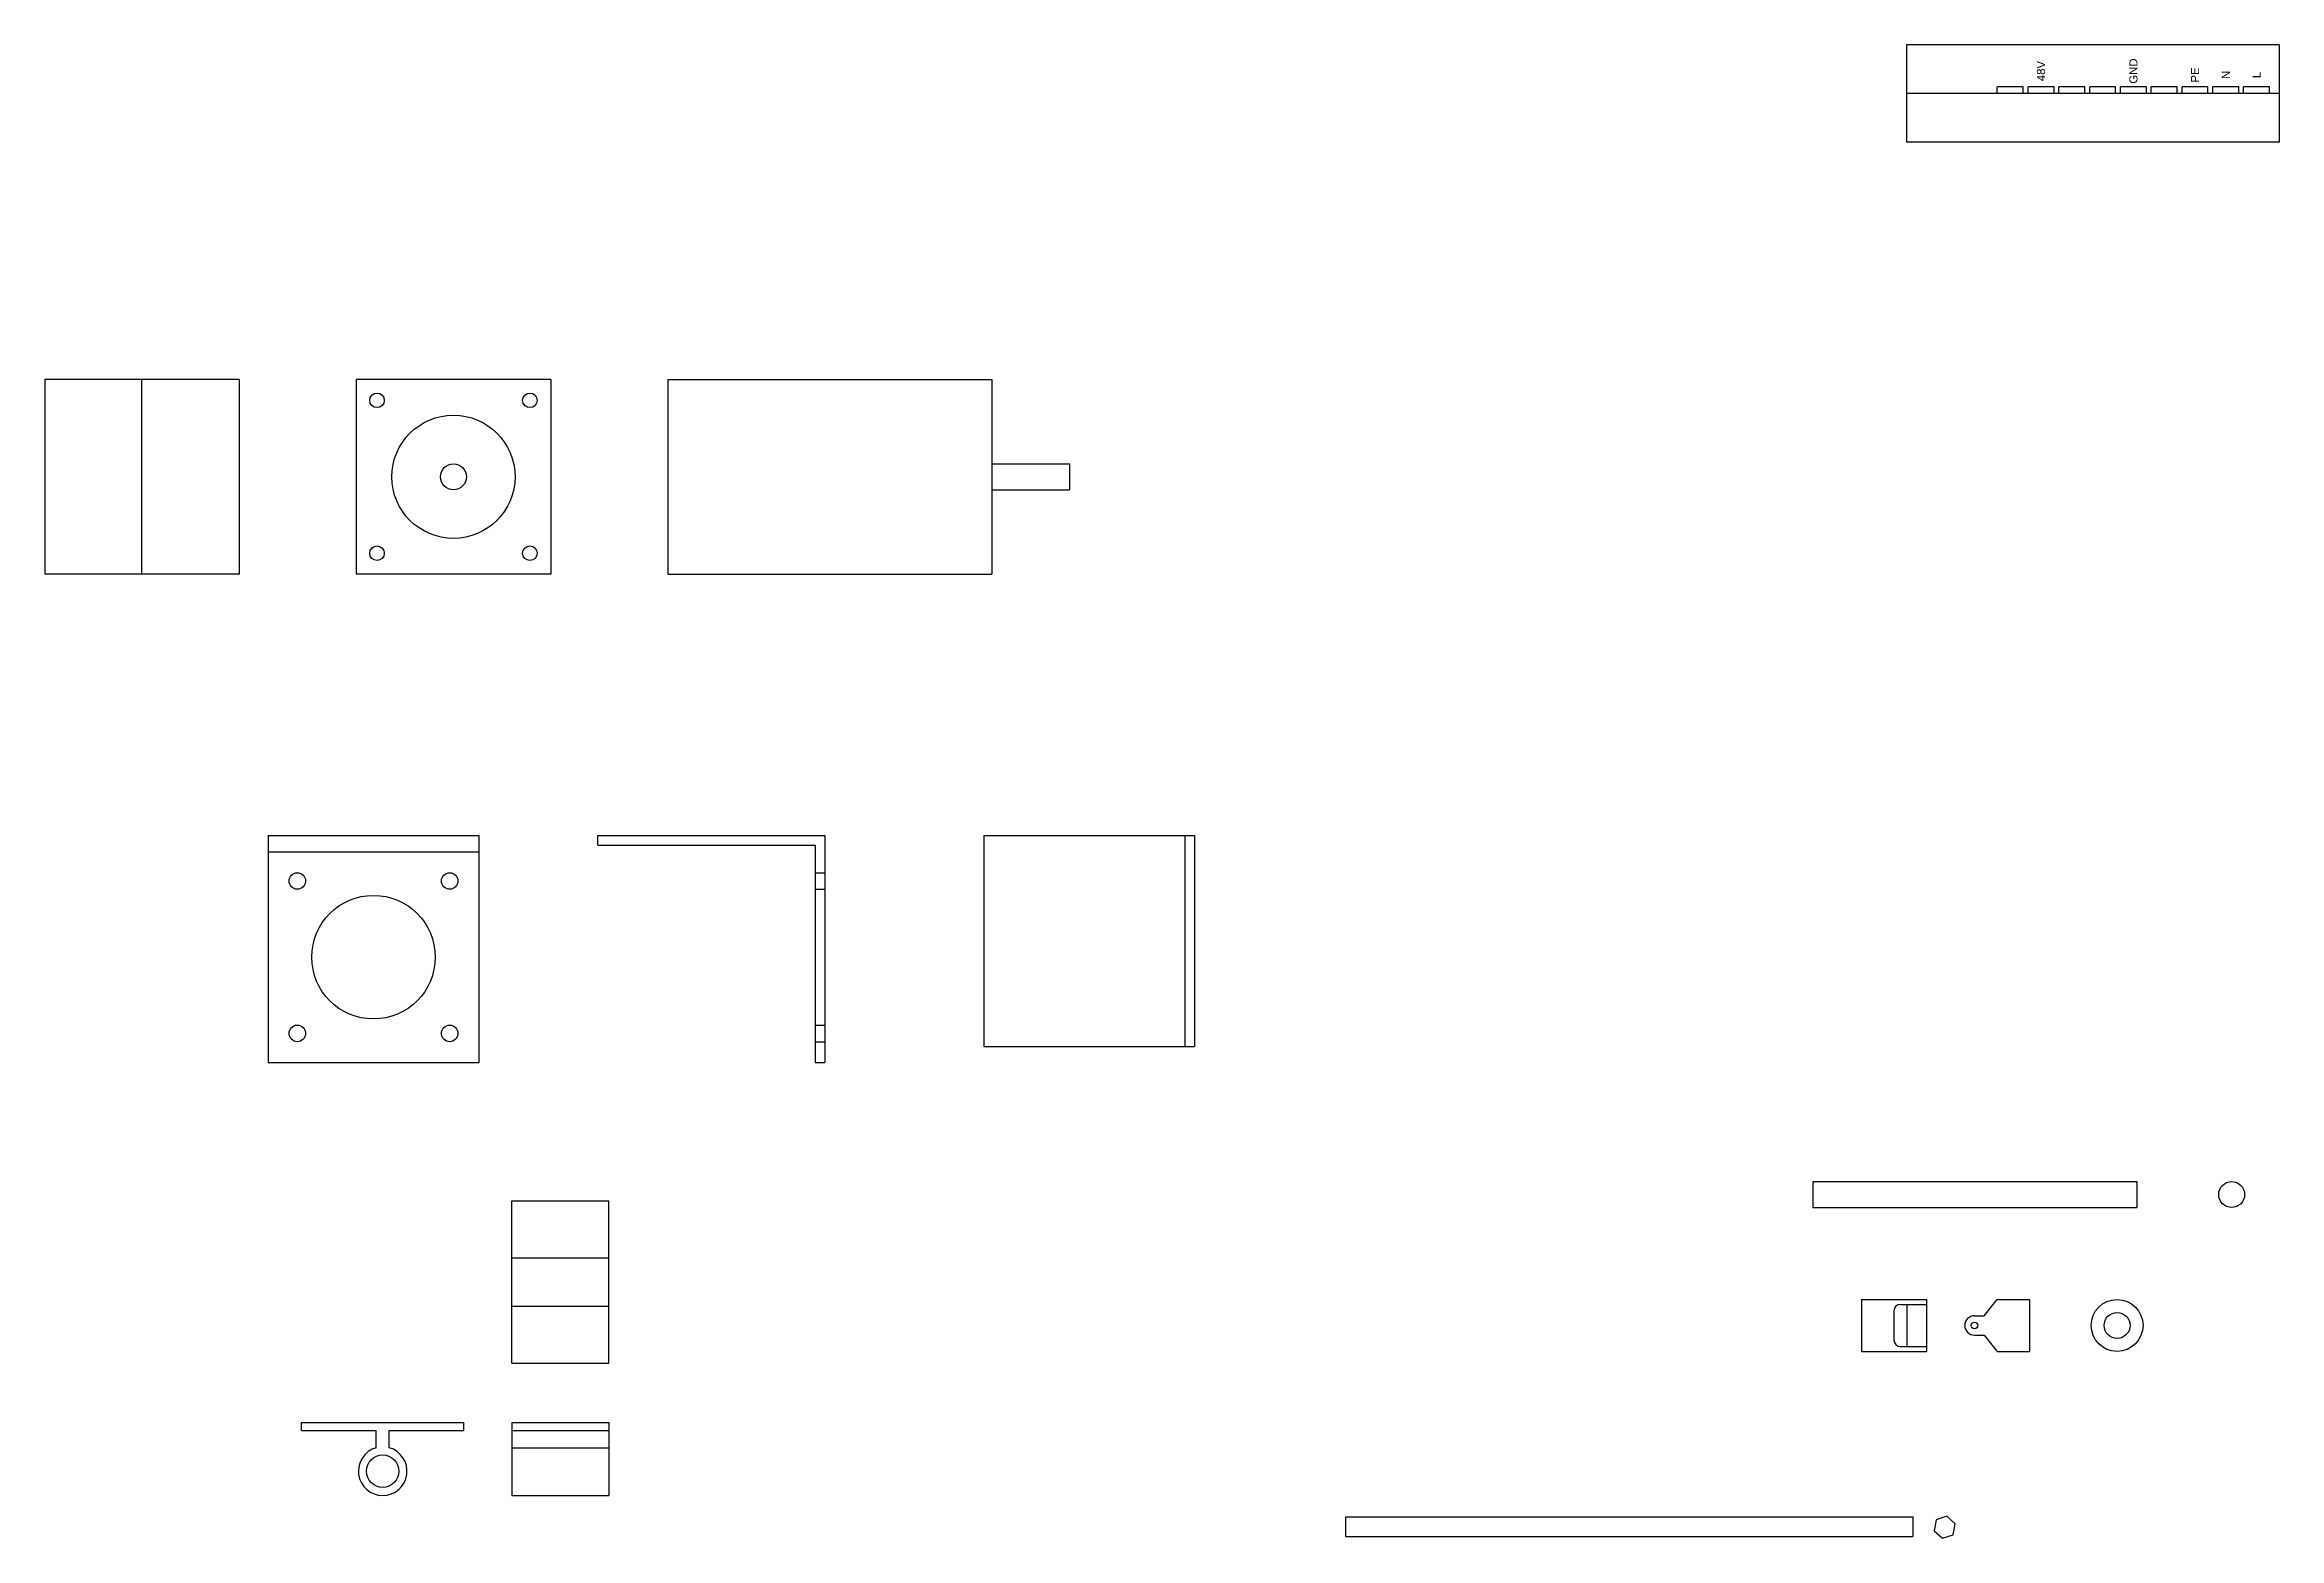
# Model space of a CAD drawing. Header units: millimetres. Extents: x 568 to 6362, y 128 to 2487.
# Drawn here: x 3919 to 4609, y 1577 to 2038 of the extents above; entities that cross this region are included whole.
import ezdxf

# ---------------------------------------------------------------- set-up
doc = ezdxf.new("R2010")
doc.units = ezdxf.units.MM

msp = doc.modelspace()

# ---------------------------------------------------------------- texts
at = {"color": 102, "char_height": 2.5, "attachment_point": 5, "rotation": 90}
for s, insert, width in [('{\\fArial|b0|i0|c238|p0;48V}', (4535.118, 2029.563), 9.74684), ('{\\fArial|b0|i0|c238|p0;GND}', (4563.618, 2029.563), 9.74684), ('{\\fArial|b0|i0|c238|p0;PE}', (4582.618, 2028.365), 7.35057), ('{\\fArial|b0|i0|c238|p0;N}', (4592.118, 2028.365), 7.35057), ('{\\fArial|b0|i0|c238|p0;L}', (4601.618, 2028.365), 7.35057)]:
    msp.add_mtext(s, dxfattribs=dict(at, insert=insert, width=width))

# ---------------------------------------------------------------- linework, layer by layer
at = {"color": 102}
for p, q in [((4608.618, 2037.689), (4493.618, 2037.689)), ((4493.618, 2037.689), (4493.618, 2007.689)), ((4608.618, 2037.689), (4608.618, 2007.689)), ((4608.618, 2022.689), (4493.618, 2022.689)), ((4521.618, 2022.689), (4521.618, 2024.689)), ((4529.618, 2024.689), (4521.618, 2024.689)), ((4529.618, 2022.689), (4529.618, 2024.689)), ((4531.118, 2022.689), (4531.118, 2024.689)), ((4539.118, 2024.689), (4531.118, 2024.689)), ((4539.118, 2022.689), (4539.118, 2024.689)), ((4540.618, 2022.689), (4540.618, 2024.689)), ((4548.618, 2024.689), (4540.618, 2024.689)), ((4548.618, 2022.689), (4548.618, 2024.689)), ((4550.118, 2022.689), (4550.118, 2024.689)), ((4558.118, 2024.689), (4550.118, 2024.689)), ((4558.118, 2022.689), (4558.118, 2024.689)), ((4559.618, 2022.689), (4559.618, 2024.689)), ((4567.618, 2024.689), (4559.618, 2024.689)), ((4567.618, 2022.689), (4567.618, 2024.689)), ((4569.118, 2022.689), (4569.118, 2024.689)), ((4577.118, 2024.689), (4569.118, 2024.689)), ((4577.118, 2022.689), (4577.118, 2024.689)), ((4578.618, 2022.689), (4578.618, 2024.689)), ((4586.618, 2024.689), (4578.618, 2024.689)), ((4586.618, 2022.689), (4586.618, 2024.689)), ((4588.118, 2022.689), (4588.118, 2024.689)), ((4596.118, 2024.689), (4588.118, 2024.689)), ((4596.118, 2022.689), (4596.118, 2024.689)), ((4605.618, 2024.689), (4597.618, 2024.689)), ((4597.618, 2022.689), (4597.618, 2024.689)), ((4605.618, 2022.689), (4605.618, 2024.689)), ((4608.618, 2007.689), (4493.618, 2007.689))]:
    msp.add_line(p, q, dxfattribs=at)
at = {"color": 52}
for p, q in [((3979.275, 1934.467), (3919.275, 1934.467)), ((3919.275, 1934.467), (3919.275, 1874.467)), ((3949.275, 1874.467), (3949.275, 1934.467)), ((3979.275, 1934.467), (3979.275, 1874.467)), ((4075.368, 1934.467), (4015.368, 1934.467)), ((4015.368, 1934.467), (4015.368, 1874.467)), ((4075.368, 1934.467), (4075.368, 1874.467)), ((4111.461, 1934.467), (4111.461, 1874.467)), ((4111.461, 1934.467), (4211.461, 1934.467)), ((4211.461, 1934.467), (4211.461, 1874.467)), ((4211.461, 1908.467), (4235.461, 1908.467)), ((4235.461, 1908.467), (4235.461, 1900.467)), ((4211.461, 1900.467), (4235.461, 1900.467)), ((3979.275, 1874.467), (3919.275, 1874.467)), ((4075.368, 1874.467), (4015.368, 1874.467)), ((4111.461, 1874.467), (4211.461, 1874.467))]:
    msp.add_line(p, q, dxfattribs=at)
at = {"color": 12}
for p, q in [((3988.207, 1793.858), (3988.207, 1723.858)), ((3988.207, 1793.858), (4053.207, 1793.858)), ((4053.207, 1793.858), (4053.207, 1723.858)), ((4089.942, 1793.858), (4159.942, 1793.858)), ((4089.942, 1790.858), (4089.942, 1793.858)), ((4159.942, 1793.858), (4159.942, 1723.858)), ((4208.962, 1793.858), (4273.962, 1793.858)), ((4208.962, 1793.858), (4208.962, 1728.858)), ((4270.962, 1793.858), (4270.962, 1728.858)), ((4273.962, 1793.858), (4273.962, 1728.858)), ((3988.207, 1788.858), (4053.207, 1788.858)), ((4089.942, 1790.858), (4156.942, 1790.858)), ((4156.942, 1790.858), (4156.942, 1723.858)), ((4156.942, 1782.408), (4159.942, 1782.408)), ((4156.942, 1777.308), (4159.942, 1777.308)), ((4156.942, 1735.408), (4159.942, 1735.408)), ((4156.942, 1730.308), (4159.942, 1730.308)), ((3988.207, 1723.858), (4053.207, 1723.858)), ((4156.942, 1723.858), (4159.942, 1723.858)), ((4208.962, 1728.858), (4273.962, 1728.858))]:
    msp.add_line(p, q, dxfattribs=at)
at = {"color": 171}
for p, q in [((4464.717, 1687.181), (4564.717, 1687.181)), ((4464.717, 1687.181), (4464.717, 1679.181)), ((4564.717, 1687.181), (4564.717, 1679.181)), ((4464.717, 1679.181), (4564.717, 1679.181))]:
    msp.add_line(p, q, dxfattribs=at)
at = {"color": 191}
for p, q in [((4063.345, 1631.207), (4063.345, 1681.207)), ((4063.345, 1681.207), (4093.345, 1681.207)), ((4093.345, 1631.207), (4093.345, 1681.207)), ((4063.345, 1663.707), (4093.345, 1663.707)), ((4063.345, 1648.707), (4093.345, 1648.707)), ((4479.736, 1650.816), (4479.736, 1634.816)), ((4479.736, 1650.816), (4499.736, 1650.816)), ((4491.736, 1649.316), (4499.736, 1649.316)), ((4493.736, 1649.316), (4493.736, 1636.316)), ((4499.736, 1650.816), (4499.736, 1634.816)), ((4517.597, 1645.816), (4521.597, 1650.816)), ((4521.597, 1650.816), (4531.597, 1650.816)), ((4531.597, 1650.816), (4531.597, 1634.816)), ((4489.736, 1647.316), (4489.736, 1638.316)), ((4514.597, 1645.816), (4517.597, 1645.816)), ((4479.736, 1634.816), (4499.736, 1634.816)), ((4491.736, 1636.316), (4499.736, 1636.316)), ((4514.597, 1639.816), (4517.597, 1639.816)), ((4517.597, 1639.816), (4521.597, 1634.816)), ((4521.597, 1634.816), (4531.597, 1634.816)), ((4063.345, 1631.207), (4093.345, 1631.207)), ((3998.542, 1610.378), (3998.542, 1612.878)), ((3998.542, 1612.878), (4048.542, 1612.878)), ((3998.542, 1610.378), (4021.542, 1610.378)), ((4021.542, 1605.106), (4021.542, 1610.378)), ((4025.542, 1605.106), (4025.542, 1610.378)), ((4025.542, 1610.378), (4048.542, 1610.378)), ((4048.542, 1610.378), (4048.542, 1612.878)), ((4063.345, 1612.878), (4093.345, 1612.878)), ((4063.345, 1612.878), (4063.345, 1590.378)), ((4063.345, 1610.378), (4093.345, 1610.378)), ((4093.345, 1612.878), (4093.345, 1590.378)), ((4063.345, 1605.106), (4093.345, 1605.106)), ((4063.345, 1590.378), (4093.345, 1590.378))]:
    msp.add_line(p, q, dxfattribs=at)
at = {"color": 30}
for p, q in [((4320.539, 1583.763), (4495.539, 1583.763)), ((4320.539, 1583.763), (4320.539, 1577.763)), ((4495.539, 1583.763), (4495.539, 1577.763)), ((4320.539, 1577.763), (4495.539, 1577.763))]:
    msp.add_line(p, q, dxfattribs=at)
msp.add_lwpolyline([(4508.673, 1581.675), (4506.084, 1583.976), (4502.797, 1582.885), (4502.098, 1579.492), (4504.687, 1577.19), (4507.975, 1578.282)], close=True, dxfattribs=at)
at = {"color": 52}
for centre, radius in [((4021.798, 1928.037), 2.25), ((4068.938, 1928.037), 2.25), ((4045.368, 1904.467), 19), ((4045.368, 1904.467), 4), ((4021.798, 1880.897), 2.25), ((4068.938, 1880.897), 2.25)]:
    msp.add_circle(centre, radius, dxfattribs=at)
at = {"color": 12}
for centre, radius in [((3997.207, 1779.858), 2.55), ((4044.207, 1779.858), 2.55), ((4020.707, 1756.358), 19.05), ((3997.207, 1732.858), 2.55), ((4044.207, 1732.858), 2.55)]:
    msp.add_circle(centre, radius, dxfattribs=at)
at = {"color": 171}
msp.add_circle((4593.923, 1683.181), 4, dxfattribs=at)
at = {"color": 191}
for centre, radius in [((4558.572, 1642.816), 8), ((4514.597, 1642.816), 1), ((4558.572, 1642.816), 4), ((4023.542, 1597.878), 5)]:
    msp.add_circle(centre, radius, dxfattribs=at)
for centre, radius, start, end in [((4491.736, 1647.316), 2, 90, 180), ((4514.597, 1642.816), 3, 90, 270), ((4491.736, 1638.316), 2, 180, 270), ((4023.542, 1597.878), 7.5, 105.46601, 74.53399)]:
    msp.add_arc(centre, radius, start, end, dxfattribs=at)

msp.set_redraw_order([(e.dxf.handle, doc.entitydb.next_handle()) for e in msp.query("TEXT MTEXT ATTDEF DIMENSION ARC_DIMENSION")])  # texts and dimensions are drawn at this point

doc.saveas('drawing.dxf')
